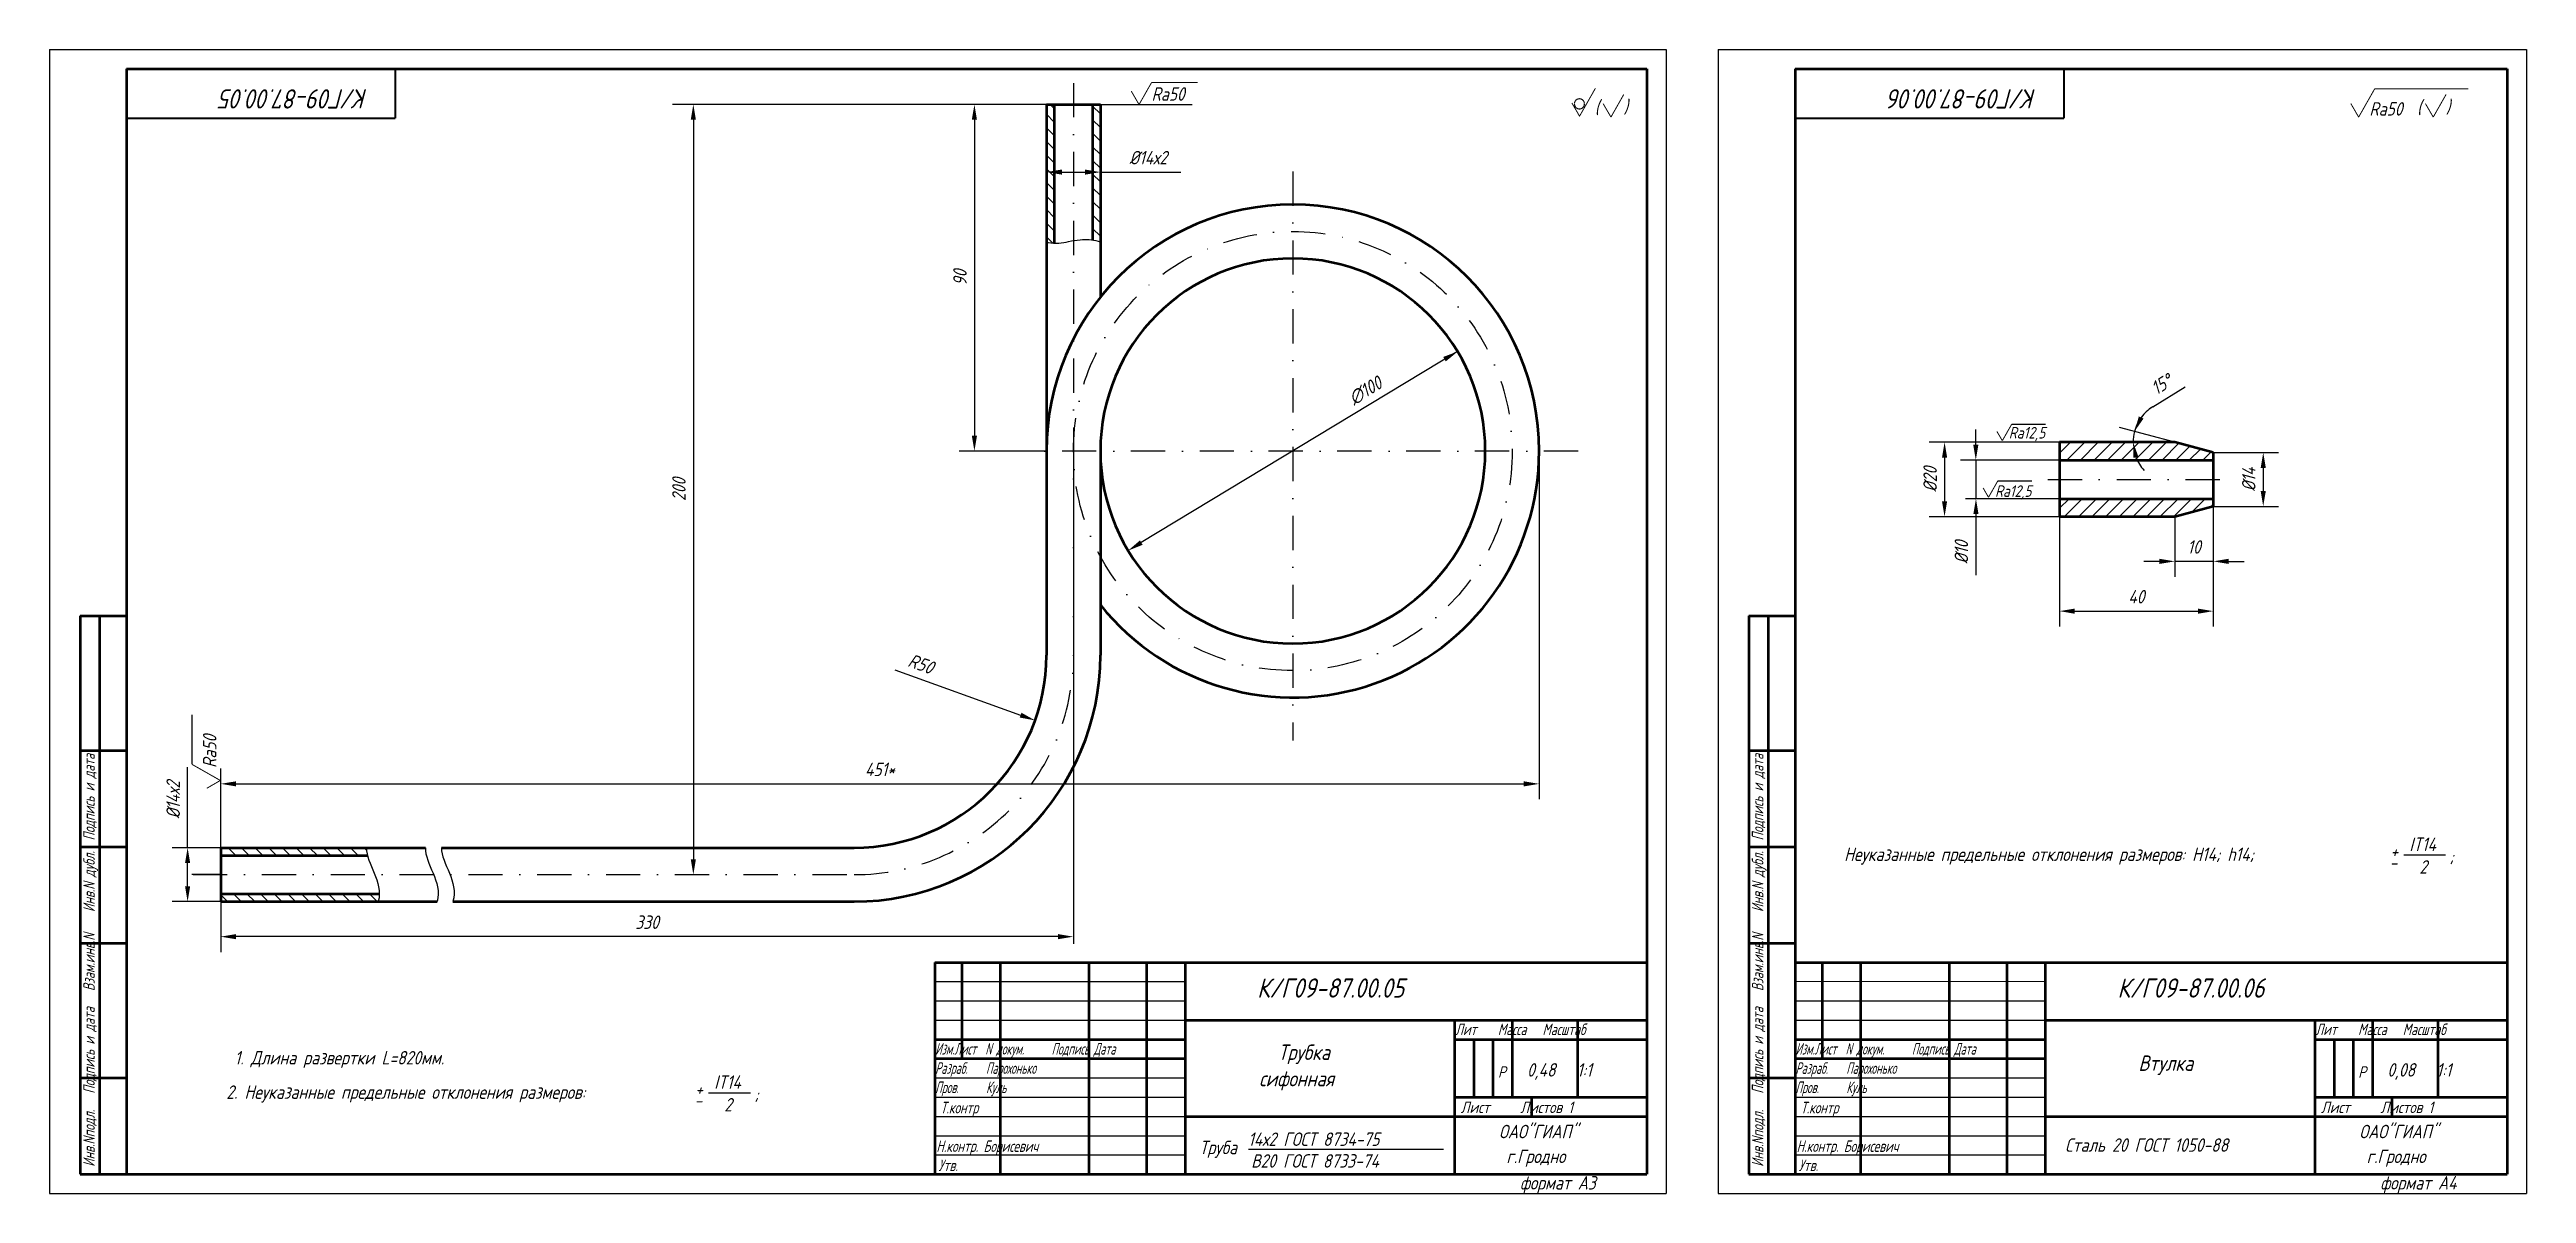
# Model space of a CAD drawing. Header units: inches. Extents: x 0 to 2138, y 0 to 841.
# Drawn here: x 1495 to 2138, y 8 to 305 of the extents above; entities that cross this region are included whole.
import ezdxf

# ---------------------------------------------------------------- set-up
doc = ezdxf.new("R2010")
doc.units = ezdxf.units.IN
doc.header["$LTSCALE"] = 0.7
doc.header["$MEASUREMENT"] = 0
doc.linetypes.add('DASHDOT', pattern=[25.4, 12.7, -6.35, 0, -6.35])
doc.linetypes.add('HIDDEN', pattern=[9.525, 6.35, -3.175])
doc.styles.add('ROMANC', font='romanc', dxfattribs={"width": 0.8, "oblique": 15, "height": 3.5})
doc.styles.get("Standard").update_dxf_attribs({"font": 'romand.shx', "width": 0.8, "oblique": 15, "height": 3.5})
doc.dimstyles.get("Standard").update_dxf_attribs({"dimtxt": 3.5, "dimasz": 4, "dimexe": 4, "dimexo": 0, "dimgap": 2, "dimtad": 1, "dimdec": 0, "dimdsep": 46, "dimtxsty": 'Standard', "dimcen": 0.09, "dimadec": 0, "dimazin": 0, "dimtfac": 1, "dimtdec": 0, "dimtmove": 0, "dimatfit": 3, "dimfxl": 0, "dimtolj": 1, "dimtzin": 0, "dimlwd": 25, "dimlwe": 25, "dimarcsym": 0})

msp = doc.modelspace()

# ---------------------------------------------------------------- texts
at = {"style": 'ROMANC', "oblique": 15, "width": 0.8}
for s, p in [('(', (1896.15, 287.99)), (')', (1903.65, 288.13)), ('(', (2109.78, 287.99)), (')', (2117.28, 288.13))]:
    msp.add_text(s, height=3.5, dxfattribs=at).set_placement(p)
at = {"lineweight": 35, "char_height": 5, "width": 116.2188, "attachment_point": 1, "rotation": 180}
for s, insert in [('К/Г09-87.00.05 ', (1577.42, 289.39)), ('К/Г09-87.00.06 ', (2010.92, 289.39))]:
    msp.add_mtext(s, dxfattribs=dict(at, insert=insert))
at = {"lineweight": 25, "attachment_point": 1}
for s, insert, char_height, width in [('Ra50', (1780.99, 294.9), 3.5, 29.1251), ('Ra50', (2097.38, 291.04), 3.5, 29.1251), ('Ra12,5', (2003.7, 206.7), 3, 25.3892), ('Ra12,5', (2000.12, 191.55), 3, 25.3892), (' Неуказанные предельные отклонения размеров: H14; h14; ', (1959.06, 97.51), 3.5, 158.004), ('+', (2102.82, 98.28), 3.5, 4.3989), ('IT14', (2107.77, 100.1), 3.5, 19.7907), ('-', (2102.59, 95.35), 3.5, 6.6548), ('2', (2110.38, 94.22), 3.5, 17.1446), (';', (2118.2, 96.94), 3.5, 9.0235), ('{\\W0.7;Лит    Масса   Масштаб}', (1859.89, 51.8), 3, 48.3624), ('{\\W0.7;Лит    Масса   Масштаб}', (2083.38, 51.8), 3, 48.3624), ('{\\W0.6; Изм.Лист  N докум.      Подпись Дата\\P Разраб.    Парохонько\\P Пров.      Куль}', (1723.61, 46.74), 3, 75.9719), ('{\\W0.6; Изм.Лист  N докум.      Подпись Дата\\P Разраб.    Парохонько\\P Пров.      Куль}', (1947.11, 46.74), 3, 75.9719), ('1. Длина развертки L=820мм.', (1542.78, 44.67), 3.5, 98.3226), ('Р', (1870.97, 40.72), 3, 4.7355), ('0,48   1:1', (1878.54, 41.52), 3.5, 30.5998), ('Р', (2094.46, 40.72), 3, 4.7355), ('0,08   1:1', (2102.03, 41.52), 3.5, 30.5998), ('2. Неуказанные предельные отклонения размеров:  ', (1540.62, 35.75), 3.5, 158.004), ('+', (1662.43, 36.52), 3.5, 4.3989), ('IT14', (1667.38, 38.34), 3.5, 19.7907), ('2', (1669.99, 32.47), 3.5, 17.1446), (';', (1677.82, 35.19), 3.5, 9.0235), ('-', (1662.2, 33.59), 3.5, 6.6548), ('{\\W0.7;Т.контр}', (1726.13, 31.48), 3, 65.7648), ('Лист     Листов 1', (1861.3, 31.56), 3, 49.4707), ('{\\W0.7;Т.контр}', (1949.62, 31.48), 3, 65.7648), ('Лист     Листов 1', (2084.79, 31.56), 3, 49.4707), ('{\\W0.7; Н.контр. Борисевич}', (1723.68, 21.47), 3, 40.546), ('Труба', (1793.43, 21.38), 3.5, 36.5786), ('14х2 ГОСТ 8734-75', (1806.09, 23.52), 3.5, 73.1572), ('{\\W0.7; Н.контр. Борисевич}', (1947.17, 21.47), 3, 40.546), ('Сталь 20 ГОСТ 1050-88', (2018.33, 22), 3.5, 67.3789), ('{\\W0.7;Утв.     }', (1725.61, 16.48), 3, 39.2217), ('В20 ГОСТ 8733-74', (1806.86, 17.88), 3.5, 72.5735), ('г.Гродно', (1873.19, 19.07), 3.5, 35.0627), ('{\\W0.7;Утв.     }', (1949.11, 16.48), 3, 39.2217), ('г.Гродно', (2096.68, 19.07), 3.5, 35.0627), ('формат А3', (1876.71, 12.2), 3.5, 32.7454), ('формат А4', (2100.21, 12.2), 3.5, 32.7454)]:
    msp.add_mtext(s, dxfattribs=dict(at, insert=insert, char_height=char_height, width=width))
at = {"lineweight": 25, "char_height": 3.5, "attachment_point": 5}
for s, insert, rotation in [('\\A1;∅100', (1836.54, 216.11), 31.14032), ('\\A1;200', (1658.2, 190.46), 90), ('\\A1;%%C20', (1983.26, 193.07), 90), ('\\A1;%%C10', (1991.38, 174.16), 90)]:
    msp.add_mtext(s, dxfattribs=dict(at, insert=insert, rotation=rotation))
at = {"lineweight": 25, "attachment_point": 1, "rotation": 90}
for s, insert, char_height, width in [('Ra50', (1534.56, 118.17), 3.5, 29.1251), ('{\\W0.7; Инв.Nподл.   Подпись и дата   Взам.инв.N    Инв.N дубл.  Подпись и дата}', (1503.45, 13.21), 3, 144.2887), ('{\\W0.7; Инв.Nподл.   Подпись и дата   Взам.инв.N    Инв.N дубл.  Подпись и дата}', (1936.95, 13.21), 3, 144.2887)]:
    msp.add_mtext(s, dxfattribs=dict(at, insert=insert, char_height=char_height, width=width))
at = {"lineweight": 25, "insert": (1649.92, 78.11), "char_height": 3.5, "attachment_point": 5}
msp.add_mtext('\\A1;330', dxfattribs=at)
at = {"lineweight": 35, "attachment_point": 1}
for s, insert, char_height, width in [('К/Г09-87.00.05', (1808.42, 63.53), 5, 116.2188), ('К/Г09-87.00.06', (2031.92, 63.53), 5, 116.2188), ('ОАО"ГИАП"', (1871.27, 25.51), 3.5, 36.171), ('ОАО"ГИАП"', (2094.77, 25.51), 3.5, 36.171)]:
    msp.add_mtext(s, dxfattribs=dict(at, insert=insert, char_height=char_height, width=width))
at = {"lineweight": 30, "char_height": 4, "width": 61.9449, "attachment_point": 1}
for s, insert in [('Трубка ', (1813.89, 46.35)), ('сифонная', (1808.96, 39.5)), ('Втулка ', (2037.38, 43.52))]:
    msp.add_mtext(s, dxfattribs=dict(at, insert=insert))

# ---------------------------------------------------------------- blocks, each defined once
blk = doc.blocks.new('*D255')
at = {"color": 0, "lineweight": 25}
blk.add_line((1714.31, 143.63), (1746.97, 131.88), dxfattribs=at)
blk.add_solid([(1747.19, 132.5), (1746.74, 131.25), (1750.73, 130.52)], dxfattribs=at)
at = {"layer": 'DEFPOINTS', "color": 0, "lineweight": 25}
for p in [(1703.69, 147.46), (1750.73, 130.52)]:
    blk.add_point(p, dxfattribs=at)
at = {"color": 0, "lineweight": 25, "insert": (1721.08, 145.18), "char_height": 3.5, "attachment_point": 5, "rotation": 340.20113}
blk.add_mtext('\\A1;R50', dxfattribs=at)
blk = doc.blocks.new('*D256')
at = {"color": 0, "lineweight": 25}
for p, q in [((1753.69, 290.46), (1730.97, 290.46)), ((1734.97, 286.46), (1734.97, 204.46)), ((1753.69, 200.46), (1730.97, 200.46))]:
    blk.add_line(p, q, dxfattribs=at)
for points in [[(1734.3, 286.46), (1735.64, 286.46), (1734.97, 290.46)], [(1734.3, 204.46), (1735.64, 204.46), (1734.97, 200.46)]]:
    blk.add_solid(points, dxfattribs=at)
at = {"layer": 'DEFPOINTS', "color": 0, "lineweight": 25}
for p in [(1753.69, 290.46), (1734.97, 200.46), (1753.69, 200.46)]:
    blk.add_point(p, dxfattribs=at)
at = {"color": 0, "lineweight": 25, "insert": (1731.22, 245.46), "char_height": 3.5, "attachment_point": 5, "rotation": 90}
blk.add_mtext('\\A1;90', dxfattribs=at)
blk = doc.blocks.new('*D257')
at = {"color": 0, "lineweight": 25}
for p, q in [((1881.69, 200.46), (1881.69, 110.04)), ((1539.15, 97.46), (1539.15, 118.04)), ((1543.15, 114.04), (1877.69, 114.04))]:
    blk.add_line(p, q, dxfattribs=at)
for points in [[(1543.15, 114.7), (1543.15, 113.37), (1539.15, 114.04)], [(1877.69, 114.7), (1877.69, 113.37), (1881.69, 114.04)]]:
    blk.add_solid(points, dxfattribs=at)
at = {"layer": 'DEFPOINTS', "color": 0, "lineweight": 25}
for p in [(1881.69, 200.46), (1881.69, 114.04), (1539.15, 97.46)]:
    blk.add_point(p, dxfattribs=at)
at = {"color": 0, "lineweight": 25, "insert": (1710.42, 117.79), "char_height": 3.5, "attachment_point": 5}
blk.add_mtext('\\A1;451*', dxfattribs=at)
blk = doc.blocks.new('*D258')
at = {"color": 0, "lineweight": 25}
for p, q in [((1753.69, 290.46), (1753.69, 268.88)), ((1767.69, 290.46), (1767.69, 268.88)), ((1757.69, 272.88), (1763.69, 272.88)), ((1767.69, 272.88), (1788.58, 272.88))]:
    blk.add_line(p, q, dxfattribs=at)
for points in [[(1757.69, 273.54), (1757.69, 272.21), (1753.69, 272.88)], [(1763.69, 273.54), (1763.69, 272.21), (1767.69, 272.88)]]:
    blk.add_solid(points, dxfattribs=at)
at = {"layer": 'DEFPOINTS', "color": 0, "lineweight": 25}
for p in [(1753.69, 290.46), (1767.69, 290.46), (1767.69, 272.88)]:
    blk.add_point(p, dxfattribs=at)
at = {"color": 0, "lineweight": 25, "insert": (1780.13, 276.63), "char_height": 3.5, "attachment_point": 5}
blk.add_mtext('\\A1;%%C14х2', dxfattribs=at)
blk = doc.blocks.new('*D259')
at = {"color": 0, "lineweight": 25}
for p, q in [((1530.56, 97.46), (1530.56, 118.35)), ((1539.15, 97.46), (1526.56, 97.46)), ((1530.56, 87.46), (1530.56, 93.46)), ((1539.15, 83.46), (1526.56, 83.46))]:
    blk.add_line(p, q, dxfattribs=at)
for points in [[(1529.9, 93.46), (1531.23, 93.46), (1530.56, 97.46)], [(1529.9, 87.46), (1531.23, 87.46), (1530.56, 83.46)]]:
    blk.add_solid(points, dxfattribs=at)
at = {"layer": 'DEFPOINTS', "color": 0, "lineweight": 25}
for p in [(1530.56, 97.46), (1539.15, 97.46), (1539.15, 83.46)]:
    blk.add_point(p, dxfattribs=at)
at = {"color": 0, "lineweight": 25, "insert": (1526.81, 109.9), "char_height": 3.5, "attachment_point": 5, "rotation": 90}
blk.add_mtext('\\A1;%%C14х2', dxfattribs=at)
blk = doc.blocks.new('*D419')
at = {"color": 0, "lineweight": 25}
for p, q in [((2041.14, 211.97), (2049.54, 217.15)), ((2046.82, 202.75), (2032.5, 206.59))]:
    blk.add_line(p, q, dxfattribs=at)
for start, end in [(121.66195, 165), (122.44358, 143.72179), (165, 180), (201.27821, 222.55642)]:
    blk.add_arc((2046.82, 202.75), 10.83, start, end, dxfattribs=at)
for points in [[(2038.69, 208.87), (2037.49, 209.45), (2036.36, 205.55)], [(2036.07, 198.69), (2037.38, 198.94), (2035.99, 202.75)]]:
    blk.add_solid(points, dxfattribs=at)
at = {"layer": 'DEFPOINTS', "color": 0, "lineweight": 25}
for p in [(2016.85, 202.75), (2036.03, 203.69), (2046.82, 202.75), (2046.82, 202.75), (2056.82, 200.07)]:
    blk.add_point(p, dxfattribs=at)
at = {"color": 0, "lineweight": 25, "insert": (2043.37, 217.75), "char_height": 3.5, "attachment_point": 5, "rotation": 31.66195}
blk.add_mtext('\\A1;15°', dxfattribs=at)
blk = doc.blocks.new('*D420')
at = {"color": 0, "lineweight": 25}
for p, q in [((2056.82, 200.07), (2073.8, 200.07)), ((2069.8, 196.07), (2069.8, 190.08)), ((2056.82, 186.08), (2073.8, 186.08))]:
    blk.add_line(p, q, dxfattribs=at)
for points in [[(2069.14, 196.07), (2070.47, 196.07), (2069.8, 200.07)], [(2069.14, 190.08), (2070.47, 190.08), (2069.8, 186.08)]]:
    blk.add_solid(points, dxfattribs=at)
at = {"layer": 'DEFPOINTS', "color": 0, "lineweight": 25}
for p in [(2056.82, 200.07), (2056.82, 186.08), (2069.8, 186.08)]:
    blk.add_point(p, dxfattribs=at)
at = {"color": 0, "lineweight": 25, "insert": (2066.05, 193.07), "char_height": 3.5, "attachment_point": 5, "rotation": 90}
blk.add_mtext('\\A1;%%C14', dxfattribs=at)
blk = doc.blocks.new('*D421')
at = {"color": 0, "lineweight": 25}
for p, q in [((2046.82, 183.4), (2046.82, 167.81)), ((2056.82, 186.08), (2056.82, 167.81)), ((2042.82, 171.81), (2038.82, 171.81)), ((2056.82, 171.81), (2046.82, 171.81)), ((2060.82, 171.81), (2064.82, 171.81))]:
    blk.add_line(p, q, dxfattribs=at)
for points in [[(2042.82, 172.48), (2042.82, 171.14), (2046.82, 171.81)], [(2060.82, 172.48), (2060.82, 171.14), (2056.82, 171.81)]]:
    blk.add_solid(points, dxfattribs=at)
at = {"layer": 'DEFPOINTS', "color": 0, "lineweight": 25}
for p in [(2046.82, 183.4), (2056.82, 186.08), (2046.82, 171.81)]:
    blk.add_point(p, dxfattribs=at)
at = {"color": 0, "lineweight": 25, "insert": (2051.82, 175.56), "char_height": 3.5, "attachment_point": 5}
blk.add_mtext('\\A1;10', dxfattribs=at)
blk = doc.blocks.new('*D418')
at = {"color": 0, "lineweight": 25}
for p, q in [((2016.85, 183.4), (2016.85, 154.88)), ((2056.82, 186.08), (2056.82, 154.88)), ((2020.85, 158.88), (2052.82, 158.88))]:
    blk.add_line(p, q, dxfattribs=at)
for points in [[(2020.85, 159.55), (2020.85, 158.21), (2016.85, 158.88)], [(2052.82, 159.55), (2052.82, 158.21), (2056.82, 158.88)]]:
    blk.add_solid(points, dxfattribs=at)
at = {"layer": 'DEFPOINTS', "color": 0, "lineweight": 25}
for p in [(2016.85, 183.4), (2056.82, 186.08), (2056.82, 158.88)]:
    blk.add_point(p, dxfattribs=at)
at = {"color": 0, "lineweight": 25, "insert": (2036.84, 162.63), "char_height": 3.5, "attachment_point": 5}
blk.add_mtext('\\A1;40', dxfattribs=at)

# ---------------------------------------------------------------- dimensions: what is measured, and where the dimension line sits
at = {"lineweight": 25}
dim = msp.add_linear_dim(base=(1734.97, 200.46), p1=(1753.69, 290.46), p2=(1753.69, 200.46), angle=90, dimstyle='Standard', dxfattribs=at)
dim.commit()
dim.dimension.update_dxf_attribs({"geometry": '*D256', "text_midpoint": (1731.22, 245.46)})
for base, p1, p2, text, picture, middle in [((1767.69, 272.88), (1753.69, 290.46), (1767.69, 290.46), '%%C14х2', '*D258', (1780.13, 276.63)), ((1881.69, 114.04), (1539.15, 97.46), (1881.69, 200.46), '451*', '*D257', (1710.42, 117.79))]:
    dim = msp.add_linear_dim(base=base, p1=p1, p2=p2, text=text, dimstyle='Standard', dxfattribs=at)
    dim.commit()
    dim.dimension.update_dxf_attribs({"geometry": picture, "text_midpoint": middle})
dim = msp.add_angular_dim_2l(base=(2036.03, 203.69), line1=((2046.82, 202.75), (2016.85, 202.75)), line2=((2056.82, 200.07), (2046.82, 202.75)), dimstyle='Standard', dxfattribs=at)
dim.commit()
dim.dimension.update_dxf_attribs({"geometry": '*D419', "text_midpoint": (2043.37, 217.75)})
for base, p1, p2, text, picture, middle in [((2069.8, 186.08), (2056.82, 200.07), (2056.82, 186.08), '%%C14', '*D420', (2066.05, 193.07)), ((1530.56, 97.46), (1539.15, 83.46), (1539.15, 97.46), '%%C14х2', '*D259', (1526.81, 109.9))]:
    dim = msp.add_linear_dim(base=base, p1=p1, p2=p2, angle=90, text=text, dimstyle='Standard', dxfattribs=at)
    dim.commit()
    dim.dimension.update_dxf_attribs({"geometry": picture, "text_midpoint": middle})
for base, p1, p2, picture, middle in [((2056.82, 158.88), (2016.85, 183.4), (2056.82, 186.08), '*D418', (2036.84, 162.63)), ((2046.82, 171.81), (2056.82, 186.08), (2046.82, 183.4), '*D421', (2051.82, 175.56))]:
    dim = msp.add_linear_dim(base=base, p1=p1, p2=p2, dimstyle='Standard', dxfattribs=at)
    dim.commit()
    dim.dimension.update_dxf_attribs({"geometry": picture, "text_midpoint": middle})
dim = msp.add_radius_dim(center=(1703.69, 147.46), mpoint=(1750.73, 130.52), dimstyle='Standard', dxfattribs=at)
dim.commit()
dim.dimension.update_dxf_attribs({"geometry": '*D255', "text_midpoint": (1719.81, 141.65), "dimtype": 164})

# ---------------------------------------------------------------- hatches: boundary and pattern name
at = {"lineweight": 25}
h = msp.add_hatch(dxfattribs=at)
h.set_pattern_fill('ANSI31', color=256, scale=20, angle=90, style=0)
h.set_pattern_definition([(135, (-3104.3698, -2282.2233), (-1.767767, -1.767767), [])])
edge = h.paths.add_edge_path()
edge.add_spline(control_points=[(1577.28, 95.46), (1577.11, 96.13), (1577.02, 96.8), (1577.04, 97.46)], knot_values=[16.89827, 16.89827, 16.89827, 16.89827, 19.106376, 19.106376, 19.106376, 19.106376], degree=3, periodic=0)
edge.add_line((1577.04, 97.46), (1539.15, 97.46))
edge.add_line((1539.15, 97.46), (1539.15, 95.46))
edge.add_line((1539.15, 95.46), (1577.28, 95.46))
edge = h.paths.add_edge_path()
edge.add_line((1580.37, 85.46), (1539.15, 85.46))
edge.add_line((1539.15, 85.46), (1539.15, 83.46))
edge.add_line((1539.15, 83.46), (1580.11, 83.46))
edge.add_spline(control_points=[(1580.11, 83.46), (1580.29, 84.13), (1580.37, 84.8), (1580.37, 85.46)], knot_values=[29.152697, 29.152697, 29.152697, 29.152697, 30.972982, 30.972982, 30.972982, 30.972982], degree=3, periodic=0)

# ---------------------------------------------------------------- linework, layer by layer
for p, q in [((1494.69, 304.69), (1494.69, 7.69)), ((1494.69, 304.69), (1914.69, 304.69)), ((1914.69, 304.69), (1914.69, 7.69)), ((1928.19, 304.69), (1928.19, 7.69)), ((1928.19, 304.69), (2138.19, 304.69)), ((2138.19, 304.69), (2138.19, 7.69)), ((1753.69, 290.46), (1753.69, 254.41)), ((1753.69, 290.46), (1767.69, 290.46)), ((1767.69, 290.46), (1753.69, 290.46)), ((1767.69, 290.46), (1753.69, 290.46)), ((1767.69, 290.46), (1767.69, 282.1)), ((1767.69, 262.1), (1767.69, 240.41)), ((1494.69, 7.69), (1914.69, 7.69)), ((1928.19, 7.69), (2138.19, 7.69))]:
    msp.add_line(p, q)
at = {"lineweight": 50}
for p, q in [((1514.69, 299.69), (1514.69, 12.69)), ((1514.69, 299.69), (1909.69, 299.69)), ((1909.69, 299.69), (1909.69, 12.69)), ((1948.19, 299.69), (1948.19, 12.69)), ((1948.19, 299.69), (2133.19, 299.69)), ((2133.19, 299.69), (2133.19, 12.69)), ((1753.69, 290.46), (1753.69, 200.46)), ((1753.69, 290.46), (1767.69, 290.46)), ((1755.69, 290.46), (1755.69, 254.41)), ((1765.69, 290.46), (1765.69, 255.24)), ((1767.69, 290.46), (1767.69, 240.41)), ((1753.69, 200.46), (1753.69, 147.46)), ((1767.69, 200.46), (1767.69, 147.46)), ((2016.85, 202.75), (2016.85, 183.4)), ((2046.82, 202.75), (2016.85, 202.75)), ((2056.82, 200.07), (2046.82, 202.75)), ((2016.85, 198.08), (2056.82, 198.08)), ((2016.85, 188.08), (2056.82, 188.08)), ((2046.82, 183.4), (2016.85, 183.4)), ((2056.82, 186.08), (2046.82, 183.4)), ((1502.69, 157.69), (1502.69, 12.69)), ((1502.69, 157.69), (1514.69, 157.69)), ((1507.69, 157.69), (1507.69, 12.69)), ((1936.19, 157.69), (1936.19, 12.69)), ((1936.19, 157.69), (1948.19, 157.69)), ((1941.19, 157.69), (1941.19, 12.69)), ((1502.69, 122.69), (1514.69, 122.69)), ((1936.19, 122.69), (1948.19, 122.69)), ((1502.69, 97.69), (1514.69, 97.69)), ((1539.15, 97.46), (1592.34, 97.46)), ((1596.48, 97.46), (1703.69, 97.46)), ((1936.19, 97.69), (1948.19, 97.69)), ((1539.15, 95.46), (1577.28, 95.46)), ((1539.15, 85.46), (1580.37, 85.46)), ((1539.15, 83.46), (1595.4, 83.46)), ((1599.48, 83.46), (1703.69, 83.46)), ((1502.69, 72.69), (1514.69, 72.69)), ((1936.19, 72.69), (1948.19, 72.69)), ((1724.69, 67.69), (1724.69, 12.69)), ((1724.69, 67.69), (1909.69, 67.69)), ((1731.69, 67.69), (1731.69, 42.69)), ((1741.69, 67.69), (1741.69, 12.69)), ((1764.69, 67.69), (1764.69, 12.69)), ((1779.69, 67.69), (1779.69, 12.69)), ((1789.69, 67.69), (1789.69, 12.69)), ((1948.19, 67.69), (2133.19, 67.69)), ((1955.19, 67.69), (1955.19, 42.69)), ((1965.19, 67.69), (1965.19, 12.69)), ((1988.19, 67.69), (1988.19, 12.69)), ((2003.19, 67.69), (2003.19, 12.69)), ((2013.19, 67.69), (2013.19, 12.69)), ((1859.69, 52.69), (1859.69, 12.69)), ((1874.69, 52.69), (1874.69, 32.69)), ((1891.69, 52.69), (1891.69, 32.69)), ((2083.19, 52.69), (2083.19, 12.69)), ((2098.19, 52.69), (2098.19, 32.69)), ((2115.19, 52.69), (2115.19, 32.69)), ((1724.69, 47.69), (1789.69, 47.69)), ((1859.69, 47.69), (1909.69, 47.69)), ((1864.69, 47.69), (1864.69, 32.69)), ((1869.69, 47.69), (1869.69, 32.69)), ((1948.19, 47.69), (2013.19, 47.69)), ((2083.19, 47.69), (2133.19, 47.69)), ((2088.19, 47.69), (2088.19, 32.69)), ((2093.19, 47.69), (2093.19, 32.69)), ((1724.69, 42.69), (1789.69, 42.69)), ((1948.19, 42.69), (2013.19, 42.69)), ((1502.69, 37.69), (1514.69, 37.69)), ((1859.69, 32.69), (1909.69, 32.69)), ((1879.69, 32.69), (1879.69, 27.69)), ((1936.19, 37.69), (1948.19, 37.69)), ((2083.19, 32.69), (2133.19, 32.69)), ((2103.19, 32.69), (2103.19, 27.69)), ((1502.69, 12.69), (1909.69, 12.69)), ((1936.19, 12.69), (2133.19, 12.69))]:
    msp.add_line(p, q, dxfattribs=at)
at = {"lineweight": 25}
for p, q in [((1753.69, 290.46), (1656.52, 290.46)), ((1755.69, 289.41), (1754.64, 290.46)), ((1767.69, 288.02), (1765.69, 290.02)), ((1767.69, 290.46), (1791.57, 290.46)), ((1661.95, 286.46), (1661.95, 94.46)), ((1755.69, 285.88), (1753.69, 287.88)), ((1755.69, 282.34), (1753.69, 284.34)), ((1767.69, 284.48), (1765.69, 286.48)), ((1755.69, 278.81), (1753.69, 280.81)), ((1755.69, 275.27), (1753.69, 277.27)), ((1767.69, 280.95), (1765.69, 282.95)), ((1767.69, 277.41), (1765.69, 279.41)), ((1755.69, 271.74), (1753.69, 273.74)), ((1767.69, 273.88), (1765.69, 275.88)), ((1767.69, 270.34), (1765.69, 272.34)), ((1755.69, 268.2), (1753.69, 270.2)), ((1755.69, 264.66), (1753.69, 266.66)), ((1767.69, 266.81), (1765.69, 268.81)), ((1767.69, 263.27), (1765.69, 265.27)), ((1755.69, 261.13), (1753.69, 263.13)), ((1755.69, 257.59), (1753.69, 259.59)), ((1767.69, 259.74), (1765.69, 261.74)), ((1767.69, 256.2), (1765.69, 258.2)), ((1755.31, 254.44), (1753.69, 256.06)), ((1860.48, 226.31), (1778.31, 176.67)), ((1995.13, 202.08), (1995.13, 206.08)), ((1760.69, 200.46), (1760.69, 72.46)), ((2016.85, 202.75), (1983.01, 202.75)), ((2016.85, 199.91), (2019.69, 202.75)), ((2018.77, 198.08), (2023.44, 202.75)), ((2022.31, 198.08), (2026.86, 202.63)), ((2025.84, 198.08), (2030.52, 202.75)), ((2029.38, 198.08), (2034.05, 202.75)), ((2032.91, 198.08), (2037.59, 202.75)), ((2036.45, 198.08), (2041.12, 202.75)), ((2039.98, 198.08), (2044.66, 202.75)), ((2043.52, 198.08), (2047.9, 202.46)), ((2047.06, 198.08), (2050.69, 201.71)), ((2050.59, 198.08), (2053.48, 200.96)), ((2054.13, 198.08), (2056.27, 200.22)), ((1987.01, 198.75), (1987.01, 187.4)), ((2016.85, 198.08), (1991.13, 198.08)), ((1995.13, 198.08), (1995.13, 188.08)), ((2026.82, 198.08), (2024.82, 198.08)), ((2016.85, 188.08), (1992.42, 188.08)), ((2016.85, 185.58), (2019.35, 188.08)), ((2018.1, 183.4), (2022.78, 188.08)), ((2021.77, 183.4), (2026.45, 188.08)), ((2022.85, 188.01), (2022.91, 188.08)), ((2026.82, 188.08), (2022.85, 188.08)), ((2025.31, 183.4), (2029.98, 188.08)), ((2028.84, 183.4), (2033.52, 188.08)), ((2032.38, 183.4), (2037.06, 188.08)), ((2035.91, 183.4), (2040.59, 188.08)), ((2039.45, 183.4), (2044.13, 188.08)), ((2042.98, 183.4), (2047.66, 188.08)), ((2046.52, 183.4), (2051.2, 188.08)), ((2051.24, 184.58), (2054.73, 188.08)), ((2056.07, 185.87), (2056.82, 186.63)), ((2016.85, 183.4), (1983.01, 183.4)), ((1995.13, 184.08), (1995.13, 168.25)), ((1539.15, 90.46), (1531.62, 90.46)), ((2106.32, 95.58), (2117.15, 95.58)), ((1539.15, 83.46), (1539.15, 70.36)), ((1756.69, 74.36), (1543.15, 74.36)), ((1724.69, 62.69), (1789.69, 62.69)), ((1724.69, 57.69), (1789.69, 57.69)), ((1724.69, 52.69), (1789.69, 52.69)), ((1948.19, 57.69), (2013.19, 57.69)), ((1948.19, 52.69), (2013.19, 52.69)), ((1665.93, 33.82), (1676.76, 33.82)), ((1724.69, 37.69), (1789.69, 37.69)), ((1724.69, 32.69), (1789.69, 32.69)), ((1948.19, 37.69), (2013.19, 37.69)), ((1948.19, 32.69), (2013.19, 32.69)), ((1724.69, 27.69), (1789.69, 27.69)), ((1948.19, 27.69), (2013.19, 27.69)), ((1724.69, 22.69), (1789.69, 22.69)), ((1948.19, 22.69), (2013.19, 22.69)), ((1724.69, 17.69), (1789.69, 17.69)), ((1806.21, 19.2), (1856.8, 19.2)), ((1948.19, 17.69), (2013.19, 17.69))]:
    msp.add_line(p, q, dxfattribs=at)
at = {"linetype": 'DASHDOT'}
for p, q in [((1760.69, 296), (1760.69, 147.46)), ((1817.69, 273.02), (1817.69, 125.31)), ((2013.85, 193.08), (2060.1, 193.08)), ((1531.98, 90.46), (1703.69, 90.46))]:
    msp.add_line(p, q, dxfattribs=at)
at = {"linetype": 'HIDDEN', "lineweight": 25}
for p, q in [((1753.69, 281.96), (1753.69, 262.19)), ((1767.69, 282.18), (1767.69, 261.61))]:
    msp.add_line(p, q, dxfattribs=at)
at = {"color": 0, "linetype": 'DASHDOT'}
msp.add_line((1891.78, 200.46), (1744.61, 200.46), dxfattribs=at)
at = {"linetype": 'Continuous', "lineweight": 50}
for p, q in [((2056.82, 200.08), (2056.82, 186.08)), ((1539.15, 97.46), (1539.15, 83.46))]:
    msp.add_line(p, q, dxfattribs=at)
at = {"lineweight": 15}
msp.add_line((1948.19, 62.69), (2013.19, 62.69), dxfattribs=at)
at = {"color": 1, "lineweight": 50}
for p, q in [((1789.69, 52.69), (1909.69, 52.69)), ((2013.19, 52.69), (2133.19, 52.69)), ((1789.69, 27.69), (1909.69, 27.69)), ((2013.19, 27.69), (2133.19, 27.69))]:
    msp.add_line(p, q, dxfattribs=at)
for points, const_width in [([(1584.55, 286.81), (1584.55, 299.81)], 0.5), ([(1777.74, 290.41), (1781.01, 296.16)], 0.25), ([(1781.01, 296.16), (1792.93, 296.16)], 0.3), ([(2018.04, 286.81), (2018.04, 299.81)], 0.5), ([(1775.71, 293.91), (1777.74, 290.41)], 0.25), ([(1890.18, 290.85), (1892.21, 287.35)], 0.25), ([(1892.13, 287.3), (1896.3, 294.64)], 0.25), ([(1898.3, 290.66), (1900.34, 287.16)], 0.25), ([(1900.34, 287.16), (1903.68, 293.05)], 0.25), ([(2092.56, 290.66), (2094.59, 287.16)], 0.25), ([(2094.59, 287.16), (2098.76, 294.5)], 0.25), ([(2098.76, 294.5), (2123.12, 294.5)], 0.3), ([(2111.93, 290.66), (2113.97, 287.16)], 0.25), ([(2113.97, 287.16), (2117.31, 293.05)], 0.25), ([(1514.55, 286.81), (1584.55, 286.81)], 0.5), ([(1948.04, 286.81), (2018.04, 286.81)], 0.5), ([(2002.02, 203.13), (2004.43, 207.38)], 0.25), ([(2004.43, 207.38), (2013.3, 207.38)], 0.3), ([(2000.61, 205.54), (2002.02, 203.13)], 0.25), ([(1997.03, 190.86), (1998.43, 188.44)], 0.25), ([(1998.43, 188.44), (2000.84, 192.69)], 0.25), ([(2000.84, 192.69), (2009.71, 192.69)], 0.3), ([(1531.72, 119.09), (1531.72, 131.96)], 0.3), ([(1539.06, 114.92), (1531.72, 119.09)], 0.25), ([(1535.56, 112.89), (1539.06, 114.92)], 0.25)]:
    msp.add_lwpolyline(points, dxfattribs=dict(const_width=const_width))
at = {"const_width": 0.3}
for points in [[(1893.43, 290.61, 1.02775), (1890.87, 290.61, 1.02775)], [(1893.44, 290.58, -1.02775), (1890.88, 290.58, -1.02775)]]:
    msp.add_lwpolyline(points, format="xyb", dxfattribs=at)
msp.add_lwpolyline([(1753.69, 254.71, 0.005854), (1754.12, 254.62, 0.069654), (1756.91, 254.42, 0.045006), (1759.44, 254.82, -0.037919), (1762.44, 255.33, -0.090658), (1767.08, 254.94, -0.007414), (1767.69, 254.76)], format="xyb")
at = {"linetype": 'DASHDOT'}
msp.add_circle((1817.69, 200.46), 57, dxfattribs=at)
at = {"lineweight": 50}
for centre, radius, start, end in [((1817.69, 200.46), 64, 0, 180), ((1817.69, 200.46), 50, 0, 180), ((1817.69, 200.46), 50, 180, 0), ((1817.69, 200.46), 64, 218.62483, 0), ((1703.69, 147.46), 50, 270, 0), ((1703.69, 147.46), 64, 270, 0)]:
    msp.add_arc(centre, radius, start, end, dxfattribs=at)
at = {"linetype": 'DASHDOT', "lineweight": 25}
msp.add_arc((1703.69, 147.46), 57, 270, 0, dxfattribs=at)
at = {"lineweight": 25}
for points in [[(1577.04, 97.46), (1576.88, 93.27), (1581.49, 88.7), (1580.11, 83.46)], [(1592.34, 97.46), (1592.17, 93.27), (1596.78, 88.7), (1595.4, 83.46)], [(1596.48, 97.46), (1596.51, 93.27), (1601.06, 88.7), (1599.48, 83.46)]]:
    msp.add_open_spline(points, degree=3, dxfattribs=at)
for points in [[(1661.28, 286.46), (1662.61, 286.46), (1661.95, 290.46)], [(1986.35, 198.75), (1987.68, 198.75), (1987.01, 202.75)], [(1994.46, 202.08), (1995.79, 202.08), (1995.13, 198.08)], [(1986.35, 187.4), (1987.68, 187.4), (1987.01, 183.4)], [(1994.5, 184.08), (1995.83, 184.08), (1995.16, 188.08)], [(1777.97, 177.24), (1778.66, 176.1), (1774.89, 174.6)], [(1661.28, 94.46), (1662.61, 94.46), (1661.95, 90.46)], [(1543.15, 75.03), (1543.15, 73.7), (1539.15, 74.36)], [(1756.69, 75.03), (1756.69, 73.7), (1760.69, 74.36)]]:
    msp.add_solid(points, dxfattribs=at)
at = {"color": 0, "linetype": 'ByBlock'}
msp.add_solid([(1857.43, 223.72), (1856.76, 224.87), (1860.55, 226.31)], dxfattribs=at)
at = {"layer": 'DEFPOINTS', "color": 0, "linetype": 'ByBlock'}
for p in [(1791.56, 290.03), (1539.44, 128.74)]:
    msp.add_point(p, dxfattribs=at)

msp.set_redraw_order([(e.dxf.handle, doc.entitydb.next_handle()) for e in msp.query("TEXT MTEXT ATTDEF DIMENSION ARC_DIMENSION")])  # texts and dimensions are drawn at this point

doc.saveas('drawing.dxf')
